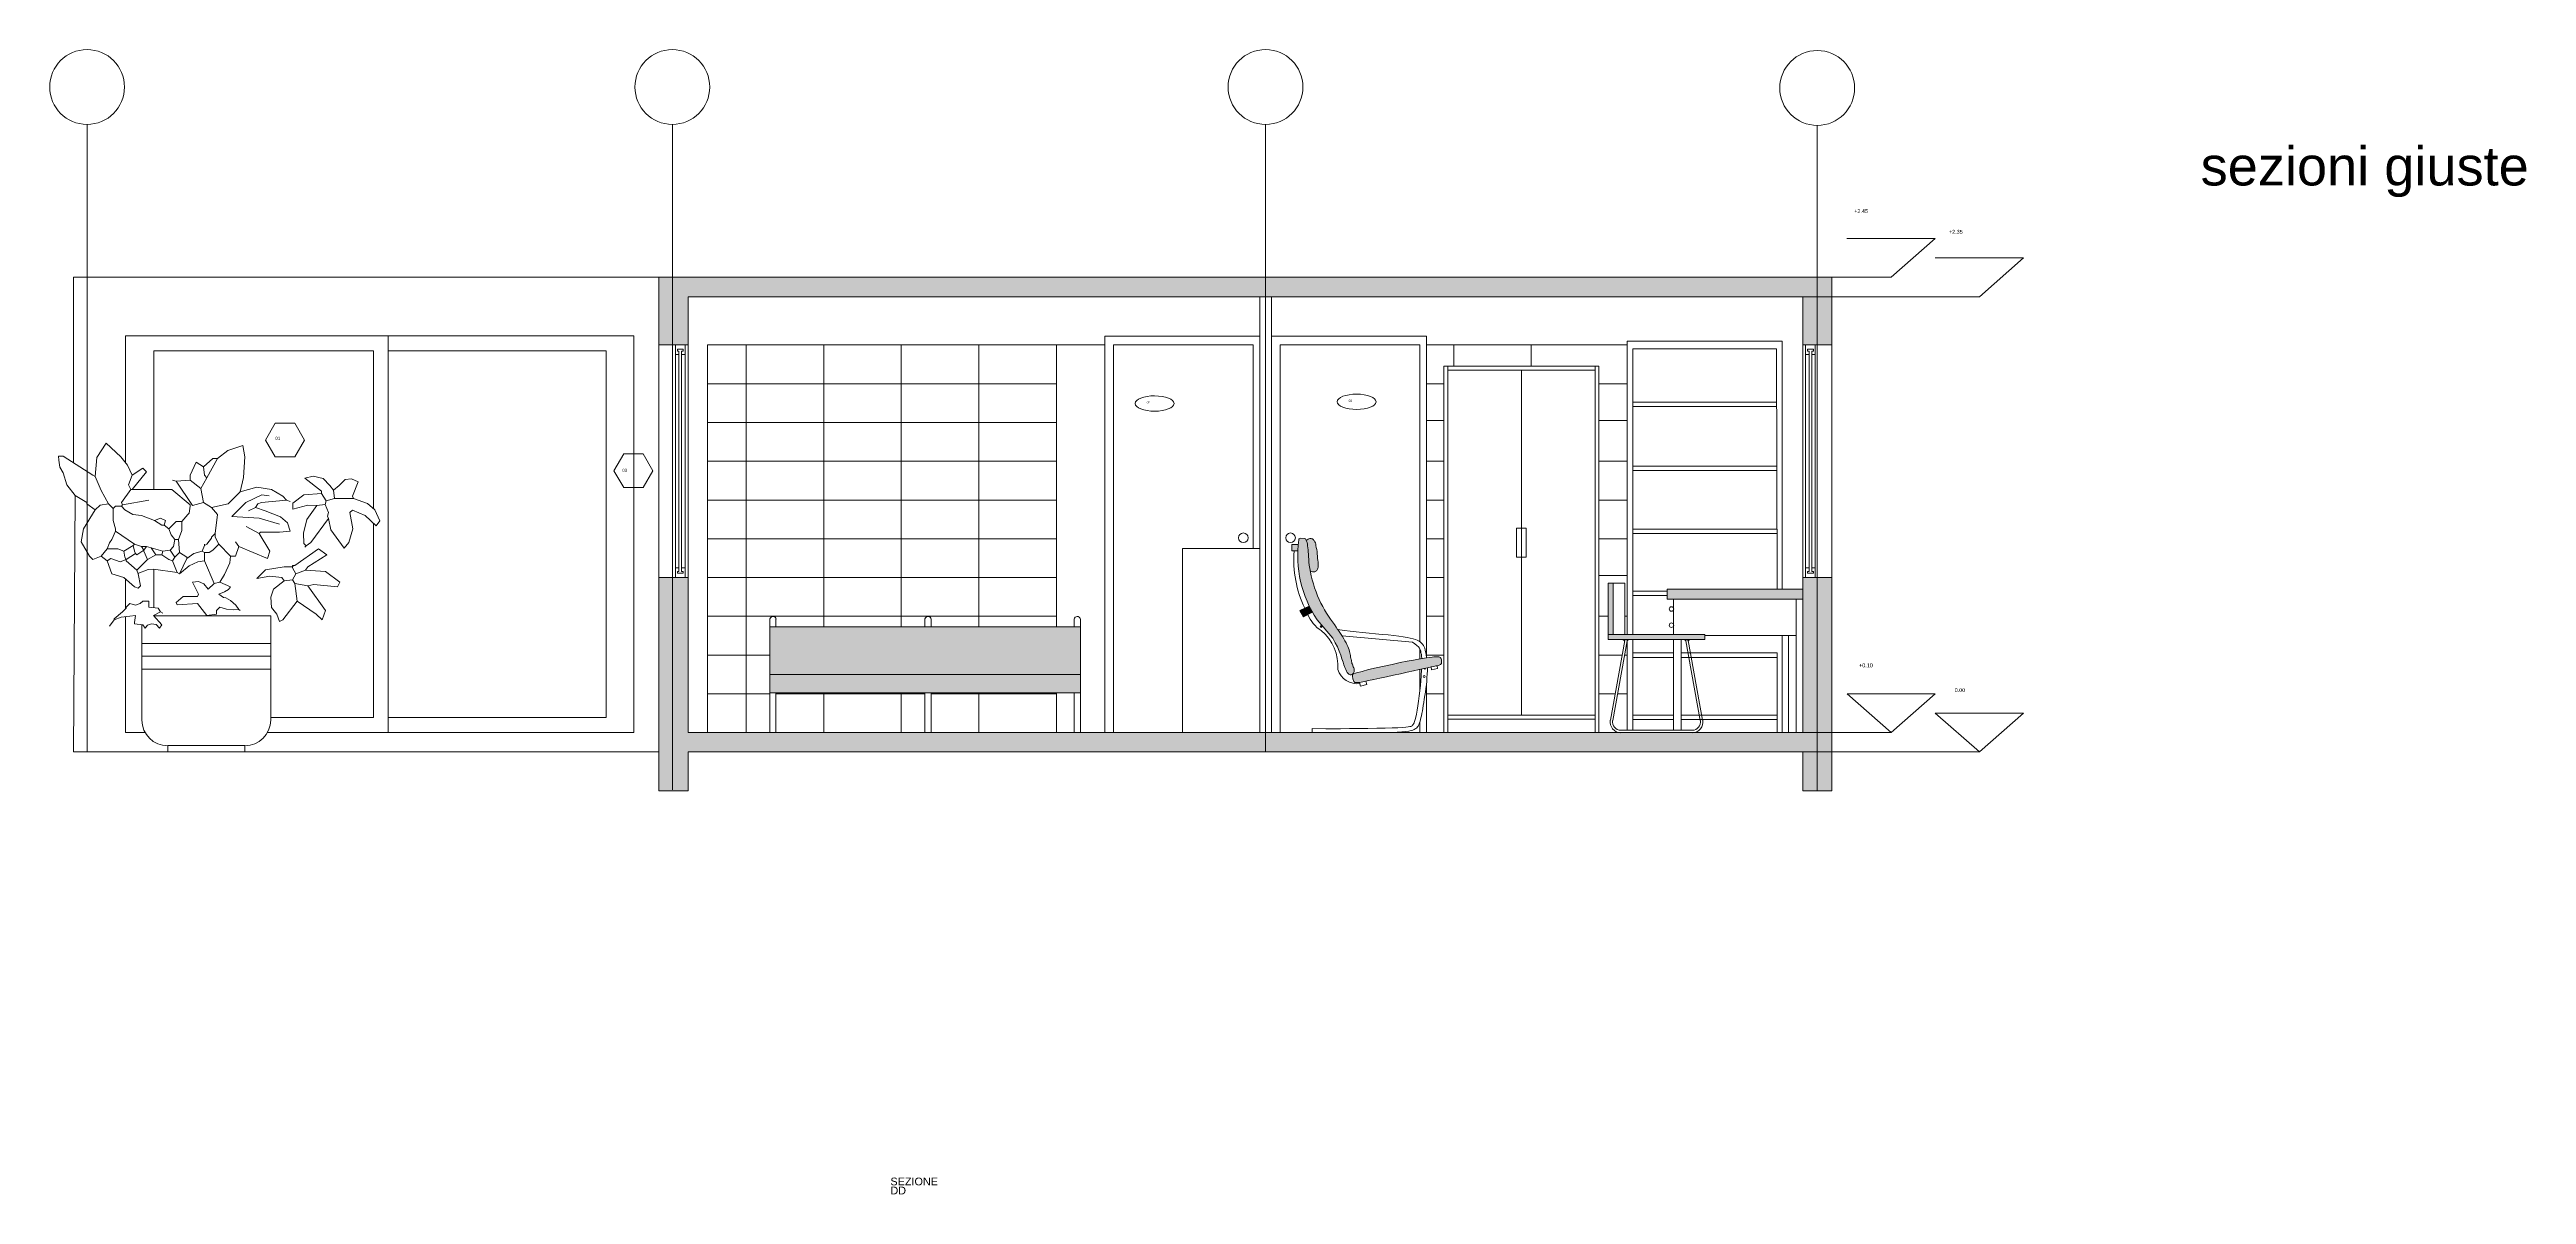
# Model space of a CAD drawing. Header units: centimetres. Extents: x -16179 to 12840, y -10704 to 3856.
# Drawn here: x -1095 to 183, y -9869 to -9279 of the extents above; entities that cross this region are included whole.
import ezdxf

# ---------------------------------------------------------------- set-up
doc = ezdxf.new("R2010")
doc.units = ezdxf.units.CM
doc.header["$MEASUREMENT"] = 0
for name, color, linetype, lineweight in [('___Num_Penna__7_Num_Penna__7_Num_Penna__7_Num_Penna__7_Num_Penna__7_Num_Penna__7_Num_Penna__7_Num_Penna__7_Num_Penna__7_Num_Penna__7', 7, 'Continuous', 18), ('A-ELEV-MBE1_Num_Penna__7_Num_Penna__7_Num_Penna__7_Num_Penna__7_Num_Penna__7_Num_Penna__7_Num_Penna__7_Num_Penna__7_Num_Penna__7_Num_Penna__7', 7, 'Continuous', 18), ('A-FURN_Num_Penna__251_Num_Penna__251_Num_Penna__251_Num_Penna__251_Num_Penna__251_Num_Penna__251_Num_Penna__251_Num_Penna__251_Num_Penna__251_Num_Penna__251_Num_Penna__251', 251, 'Continuous', 18), ('A-FURN_Num_Penna__8_Num_Penna__8_Num_Penna__8_Num_Penna__8_Num_Penna__8_Num_Penna__8_Num_Penna__8_Num_Penna__8_Num_Penna__8_Num_Penna__8', 8, 'Continuous', 18), ('A-GLAZ-FULL_Num_Penna__4_Num_Penna__4_Num_Penna__4_Num_Penna__4_Num_Penna__4_Num_Penna__4_Num_Penna__4_Num_Penna__4_Num_Penna__4_Num_Penna__4', 4, 'Continuous', 18), ('A-SECT-MCUT_Num_Penna__1_Num_Penna__255_Num_Penna__255_Num_Penna__255_Num_Penna__255_Num_Penna__255_Num_Penna__255_Num_Penna__255_Num_Penna__255_Num_Penna__255', 255, 'Continuous', 18), ('A-SECT-MCUT_Num_Penna__7_Num_Penna__7_Num_Penna__7_Num_Penna__7_Num_Penna__7_Num_Penna__7_Num_Penna__7_Num_Penna__7_Num_Penna__7_Num_Penna__7', 7, 'Continuous', 18), ('A-SECT-PATT_Num_Penna__11_Num_Penna__7_Num_Penna__7_Num_Penna__7_Num_Penna__7_Num_Penna__7_Num_Penna__7_Num_Penna__7_Num_Penna__7_Num_Penna__7', 7, 'Continuous', 18), ('A-WALL-FULL_Num_Penna__7_Num_Penna__7_Num_Penna__7_Num_Penna__7_Num_Penna__7_Num_Penna__7_Num_Penna__7_Num_Penna__7_Num_Penna__7_Num_Penna__7', 7, 'Continuous', 18), ('AA - linee quote_Num_Penna__3_Num_Penna__3_Num_Penna__3_Num_Penna__3_Num_Penna__3_Num_Penna__3_Num_Penna__3_Num_Penna__3_Num_Penna__3_Num_Penna__3', 3, 'Continuous', 18), ('AA - montanti_Num_Penna__7_Num_Penna__7_Num_Penna__7_Num_Penna__7_Num_Penna__7_Num_Penna__7_Num_Penna__7_Num_Penna__7_Num_Penna__7_Num_Penna__7', 7, 'Continuous', 18), ('AA - pareti sezionate_Num_Penna__7_Num_Penna__7_Num_Penna__7_Num_Penna__7_Num_Penna__7_Num_Penna__7_Num_Penna__7_Num_Penna__7_Num_Penna__7_Num_Penna__7', 7, 'Continuous', 18), ('AA - serramenti e porte_Num_Penna__4_Num_Penna__4_Num_Penna__4_Num_Penna__4_Num_Penna__4_Num_Penna__4_Num_Penna__4_Num_Penna__4_Num_Penna__4_Num_Penna__4', 4, 'Continuous', 18), ('AA - struttura finestre_Num_Penna__6_Num_Penna__6_Num_Penna__6_Num_Penna__6_Num_Penna__6_Num_Penna__6_Num_Penna__6_Num_Penna__6_Num_Penna__6_Num_Penna__6', 6, 'Continuous', 18), ('AA pareti non sezionate_Num_Penna__2_Num_Penna__2_Num_Penna__2_Num_Penna__2_Num_Penna__2_Num_Penna__2_Num_Penna__2_Num_Penna__2_Num_Penna__2_Num_Penna__2', 2, 'Continuous', 18), ('AA- arredo_Num_Penna__4_Num_Penna__4_Num_Penna__4_Num_Penna__4_Num_Penna__4_Num_Penna__4_Num_Penna__4_Num_Penna__4_Num_Penna__4_Num_Penna__4', 4, 'Continuous', 18), ('AA- arredo_Num_Penna__8_Num_Penna__8_Num_Penna__8_Num_Penna__8_Num_Penna__8_Num_Penna__8_Num_Penna__8_Num_Penna__8_Num_Penna__8_Num_Penna__8', 8, 'Continuous', 18), ('IKE120036-t1_Num_Penna__255_Num_Penna__255_Num_Penna__255_Num_Penna__255_Num_Penna__255_Num_Penna__255_Num_Penna__255_Num_Penna__255_Num_Penna__255_Num_Penna__255', 255, 'Continuous', 18), ('J- pareti sezionate_Num_Penna__1_Num_Penna__255_Num_Penna__255_Num_Penna__255_Num_Penna__255_Num_Penna__255_Num_Penna__255_Num_Penna__255_Num_Penna__255_Num_Penna__255', 255, 'Continuous', 18), ('Layer1_Num_Penna__12_Num_Penna__255_Num_Penna__255_Num_Penna__255_Num_Penna__255_Num_Penna__255_Num_Penna__255_Num_Penna__255_Num_Penna__255_Num_Penna__255_Num_Penna__255', 255, 'Continuous', 18), ('Layer1_Num_Penna__1_Num_Penna__255_Num_Penna__255_Num_Penna__255_Num_Penna__255_Num_Penna__255_Num_Penna__255_Num_Penna__255_Num_Penna__255_Num_Penna__255', 255, 'Continuous', 18), ('piante_Num_Penna__94_Num_Penna__94_Num_Penna__94_Num_Penna__94_Num_Penna__94_Num_Penna__94_Num_Penna__94_Num_Penna__94_Num_Penna__94_Num_Penna__94', 94, 'Continuous', 18), ('SEZIONE ARREDO_Num_Penna__1_Num_Penna__255_Num_Penna__255_Num_Penna__255_Num_Penna__255_Num_Penna__255_Num_Penna__255_Num_Penna__255_Num_Penna__255_Num_Penna__255', 255, 'Continuous', 18), ('SIMBOLI FINESTRE_Num_Penna__3_Num_Penna__3_Num_Penna__3_Num_Penna__3_Num_Penna__3_Num_Penna__3_Num_Penna__3_Num_Penna__3_Num_Penna__3_Num_Penna__3', 3, 'Continuous', 18), ('SIMBOLI PORTE_Num_Penna__3_Num_Penna__3_Num_Penna__3_Num_Penna__3_Num_Penna__3_Num_Penna__3_Num_Penna__3_Num_Penna__3_Num_Penna__3_Num_Penna__3', 3, 'Continuous', 18)]:
    doc.layers.add(name, color=color, linetype=linetype, lineweight=lineweight)
doc.layers.add('AA- arredo_Num_Penna__12_Num_Penna__10_Num_Penna__5_Num_Penna__5_Num_Penna__5_Num_Penna__5_Num_Penna__5_Num_Penna__5_Num_Penna__9_Num_Penna__10', color=7, linetype='Continuous', lineweight=18, true_color=0x136734)
doc.styles.add('GENERATED_STYLE_1', font='Arial.ttf')

msp = doc.modelspace()

# ---------------------------------------------------------------- hatches: boundary and pattern name
at = {"layer": 'A-FURN_Num_Penna__251_Num_Penna__251_Num_Penna__251_Num_Penna__251_Num_Penna__251_Num_Penna__251_Num_Penna__251_Num_Penna__251_Num_Penna__251_Num_Penna__251_Num_Penna__251', "linetype": 'Continuous', "lineweight": 18}
for points in [[(-454.3, -9537.3), (-451.2, -9537.3, 0.157548), (-441.2, -9572.9), (-438.7, -9575.9), (-433, -9582.3), (-431.8, -9584.6), (-430.7, -9586.8), (-429.8, -9588.9), (-429, -9591), (-428.4, -9592.9), (-427.8, -9594.6), (-427.4, -9596.1), (-426.9, -9597.4), (-426.4, -9598.4), (-426, -9599.3), (-425.6, -9600), (-425.2, -9600.5), (-424.8, -9600.9), (-424.4, -9601.1), (-424.1, -9601.2), (-423.7, -9601.2), (-423.3, -9601.1), (-423, -9600.9), (-422.7, -9600.7), (-422.4, -9600.3), (-422.2, -9600), (-422.1, -9599.6), (-422, -9599.2), (-422, -9598.8), (-422, -9598.4), (-422.1, -9597.9), (-422.3, -9597.5), (-422.5, -9597.1), (-422.8, -9596.2), (-423, -9595.7), (-423.2, -9595.3), (-423.3, -9594.8), (-423.4, -9594.2), (-423.5, -9593.7), (-424, -9591.3), (-424.1, -9590.6), (-424.3, -9589.9), (-424.5, -9589.1), (-424.7, -9588.3), (-425, -9587.5), (-425.4, -9586.6), (-425.8, -9585.6), (-426.2, -9584.7), (-426.8, -9583.6), (-427.4, -9582.6), (-428.1, -9581.5), (-430.5, -9577.8), (-433.3, -9573.9), (-434.3, -9572.4), (-435.3, -9570.9), (-436.3, -9569.4), (-437.3, -9567.7), (-438.3, -9566), (-439.2, -9564.2), (-440.1, -9562.4), (-441, -9560.4), (-441.7, -9558.4), (-442.5, -9556.3), (-443.1, -9554.2), (-443.7, -9552.2), (-444.2, -9550.1), (-444.6, -9548.2), (-444.7, -9547.6), (-444.1, -9547.9), (-443.6, -9548.1), (-443.1, -9548.1), (-442.7, -9548.1), (-442.3, -9548), (-441.9, -9547.8), (-441.6, -9547.5), (-441.4, -9547.3), (-441.2, -9547), (-441, -9546.6), (-440.8, -9546.2), (-440.7, -9545.8), (-440.7, -9545.3), (-440.7, -9544.7), (-440.7, -9543.9), (-440.7, -9543.1), (-440.8, -9542.1), (-440.9, -9541.1), (-441, -9539.9), (-441.1, -9538.8), (-441.2, -9537.6), (-441.4, -9536.5), (-441.6, -9535.5), (-441.8, -9534.5), (-441.9, -9533.8), (-442.1, -9533.1), (-442.4, -9532.6), (-442.6, -9532.1), (-442.8, -9531.8), (-443.1, -9531.5), (-443.3, -9531.3), (-443.6, -9531.1), (-443.9, -9531), (-444.3, -9530.9), (-444.6, -9530.9), (-445, -9530.9), (-445.4, -9531), (-445.8, -9531.2), (-446.3, -9531.5), (-446.7, -9531.9), (-447, -9531.3), (-447.2, -9531), (-447.5, -9530.8), (-449.8, -9530.7, 0.41514), (-450.7, -9531.6, 0.010213), (-450.9, -9534), (-454.3, -9534)], [(-291.1, -9553.9), (-291.1, -9580.4), (-288.5, -9580.4), (-288.5, -9553.9)], [(-190.7, -9562.1), (-190.7, -9557), (-260.6, -9557), (-260.6, -9562.1)], [(-450.1, -9568), (-448.2, -9571.3), (-443.6, -9568.8, -0.014439), (-445.2, -9565.7)], [(-439.1, -9575.8, 1), (-439.1, -9576.7, 0.640581), (-438.7, -9575.9, 0.21908)], [(-291.1, -9580.4), (-291.1, -9582.9), (-241.1, -9582.9), (-241.1, -9580.4)], [(-422.9, -9601.8), (-422.9, -9602.3), (-422.8, -9602.9), (-422.7, -9603.3), (-422.5, -9603.8), (-422.4, -9604.2), (-422.2, -9604.6), (-422, -9604.8), (-421.7, -9605.1), (-421.3, -9605.2), (-420.6, -9605.2), (-419.7, -9605.1), (-418.4, -9605), (-416.7, -9604.6), (-414.6, -9604.2), (-411.9, -9603.6), (-408.8, -9602.9), (-401.8, -9601.4), (-394.7, -9599.8), (-391.4, -9599.1), (-388.5, -9598.4), (-384, -9597.5), (-380, -9596.6), (-379.2, -9596.5), (-378.6, -9596.3), (-378.2, -9596.2), (-377.8, -9596), (-377.5, -9595.9), (-377.3, -9595.7), (-377.2, -9595.5), (-377.1, -9595.3), (-377, -9595.1), (-377, -9594.9), (-377, -9594.6), (-377, -9594.4), (-377, -9594.1), (-377.1, -9593.8), (-377.1, -9593.5), (-377.1, -9593.3), (-377.2, -9593), (-377.3, -9592.8), (-377.4, -9592.5), (-377.5, -9592.4), (-377.6, -9592.2), (-377.8, -9592.1), (-378.1, -9592), (-378.4, -9591.9), (-378.9, -9591.9), (-379.4, -9591.9), (-380.1, -9591.9), (-380.9, -9591.9), (-381.9, -9592), (-383.2, -9592.2), (-384.7, -9592.4), (-388.8, -9593.1), (-391.5, -9593.6), (-394.7, -9594.2), (-398.4, -9594.9), (-402.4, -9595.8), (-406.6, -9596.7), (-410.7, -9597.6), (-414.6, -9598.5), (-418, -9599.4), (-420.8, -9600.2), (-422.8, -9600.8), (-422.9, -9601.3)]]:
    msp.add_hatch(color=251, dxfattribs=at).paths.add_polyline_path(points)
at = {"layer": 'A-SECT-PATT_Num_Penna__11_Num_Penna__7_Num_Penna__7_Num_Penna__7_Num_Penna__7_Num_Penna__7_Num_Penna__7_Num_Penna__7_Num_Penna__7_Num_Penna__7', "linetype": 'Continuous', "lineweight": 18}
for points in [[(-780.7, -9396.1), (-780.7, -9431), (-765.7, -9431), (-765.7, -9406.1), (-190.7, -9406.1), (-190.7, -9431), (-175.7, -9431), (-175.7, -9396.1)], [(-780.7, -9551), (-780.7, -9661), (-765.7, -9661), (-765.7, -9641), (-190.7, -9641), (-190.7, -9661), (-175.7, -9661), (-175.7, -9551), (-190.7, -9551), (-190.7, -9631), (-765.7, -9631), (-765.7, -9551)]]:
    msp.add_hatch(color=7, dxfattribs=at).paths.add_polyline_path(points)
at = {"layer": 'AA- arredo_Num_Penna__8_Num_Penna__8_Num_Penna__8_Num_Penna__8_Num_Penna__8_Num_Penna__8_Num_Penna__8_Num_Penna__8_Num_Penna__8_Num_Penna__8', "linetype": 'Continuous', "lineweight": 18}
for points in [[(-723.5, -9576.5), (-723.5, -9601.1), (-563.3, -9601.1), (-563.3, -9576.5)], [(-723.5, -9601.1), (-723.5, -9610.5), (-563.3, -9610.5), (-563.3, -9601.1)]]:
    msp.add_hatch(color=8, dxfattribs=at).paths.add_polyline_path(points)

# ---------------------------------------------------------------- linework, layer by layer
at = {"layer": '___Num_Penna__7_Num_Penna__7_Num_Penna__7_Num_Penna__7_Num_Penna__7_Num_Penna__7_Num_Penna__7_Num_Penna__7_Num_Penna__7_Num_Penna__7', "color": 7, "linetype": 'Continuous', "lineweight": 18}
msp.add_line((-255.7, -9631), (-263.4, -9631), dxfattribs=at)
at = {"layer": 'A-ELEV-MBE1_Num_Penna__7_Num_Penna__7_Num_Penna__7_Num_Penna__7_Num_Penna__7_Num_Penna__7_Num_Penna__7_Num_Penna__7_Num_Penna__7_Num_Penna__7', "color": 7, "linetype": 'Continuous', "lineweight": 18}
for p, q in [((-772.2, -9546), (-772.2, -9431)), ((-772.2, -9431), (-767.2, -9431)), ((-184.2, -9431), (-189.2, -9431)), ((-189.2, -9431), (-184.2, -9431)), ((-184.2, -9431), (-189.2, -9431)), ((-772.2, -9551), (-767.2, -9551)), ((-546.2, -9631), (-474.2, -9631)), ((-330.7, -9631), (-370.7, -9631)), ((-330.7, -9631), (-330.7, -9631))]:
    msp.add_line(p, q, dxfattribs=at)
at = {"layer": 'A-ELEV-MBE1_Num_Penna__7_Num_Penna__7_Num_Penna__7_Num_Penna__7_Num_Penna__7_Num_Penna__7_Num_Penna__7_Num_Penna__7_Num_Penna__7_Num_Penna__7', "color": 7, "linetype": 'Continuous', "lineweight": 18, "flags": 128}
for points in [[(-281.3, -9451), (-281.3, -9431)], [(-366.9, -9631), (-384.7, -9631)]]:
    msp.add_lwpolyline(points, dxfattribs=at)
at = {"layer": 'A-FURN_Num_Penna__251_Num_Penna__251_Num_Penna__251_Num_Penna__251_Num_Penna__251_Num_Penna__251_Num_Penna__251_Num_Penna__251_Num_Penna__251_Num_Penna__251_Num_Penna__251', "color": 251, "linetype": 'Continuous', "lineweight": 18}
for p, q in [((-291.1, -9553.9), (-291.1, -9582.9)), ((-288.5, -9553.9), (-291.1, -9553.9)), ((-288.5, -9553.9), (-288.5, -9580.4)), ((-282.4, -9553.9), (-288.5, -9553.9)), ((-282.4, -9553.9), (-282.4, -9580.4)), ((-260.6, -9557), (-190.7, -9557)), ((-260.6, -9557), (-260.6, -9562.1)), ((-450.1, -9568), (-445.2, -9565.7)), ((-450.1, -9568), (-448.2, -9571.3)), ((-448.2, -9571.3), (-443.6, -9568.8)), ((-260.6, -9558), (-278.3, -9558)), ((-278.3, -9560.3), (-260.6, -9560.3)), ((-190.7, -9562.1), (-260.6, -9562.1)), ((-441.1, -9572.9), (-441.2, -9572.8)), ((-241.1, -9580.4), (-291.1, -9580.4)), ((-241.1, -9582.9), (-291.1, -9582.9)), ((-241.1, -9582.9), (-291.1, -9582.9)), ((-283.2, -9582.9), (-283.2, -9583)), ((-283.2, -9583), (-283.2, -9583.1)), ((-280.7, -9582.9), (-280.7, -9583)), ((-280.7, -9583), (-280.7, -9583.1)), ((-251.5, -9582.9), (-251.5, -9583)), ((-251.5, -9583), (-251.5, -9583.1)), ((-249, -9582.9), (-249, -9583)), ((-249, -9583), (-249, -9583.1)), ((-241.1, -9580.4), (-241.1, -9582.9)), ((-388.2, -9631), (-460.2, -9631)), ((-247.7, -9631), (-284.5, -9631))]:
    msp.add_line(p, q, dxfattribs=at)
at = {"layer": 'A-FURN_Num_Penna__251_Num_Penna__251_Num_Penna__251_Num_Penna__251_Num_Penna__251_Num_Penna__251_Num_Penna__251_Num_Penna__251_Num_Penna__251_Num_Penna__251_Num_Penna__251', "color": 251, "linetype": 'Continuous', "lineweight": 18, "flags": 128}
for points in [[(-449.8, -9530.7), (-447.5, -9530.8)], [(-447.5, -9530.8), (-447.2, -9531), (-447, -9531.3), (-446.8, -9531.8), (-446.6, -9532.3), (-446.4, -9533), (-446.2, -9533.8), (-446.1, -9534.7), (-445.9, -9535.6), (-445.8, -9536.7), (-445.8, -9537.8), (-445.7, -9538.9), (-445.6, -9540.2), (-445.5, -9541.6), (-445.4, -9543.1), (-445.2, -9544.6), (-444.9, -9546.4), (-444.6, -9548.2), (-444.2, -9550.1), (-443.7, -9552.2), (-443.1, -9554.2), (-442.5, -9556.3), (-441.7, -9558.4), (-441, -9560.4), (-440.1, -9562.4), (-439.2, -9564.2), (-438.3, -9566), (-437.3, -9567.7), (-436.3, -9569.4), (-435.3, -9570.9), (-434.3, -9572.4), (-433.3, -9573.9), (-432.3, -9575.2), (-431.4, -9576.6), (-430.6, -9577.8)], [(-444.7, -9547.6), (-444.1, -9547.9), (-443.6, -9548.1), (-443.1, -9548.1), (-442.7, -9548.1), (-442.3, -9548), (-441.9, -9547.8), (-441.6, -9547.5), (-441.4, -9547.3), (-441.2, -9547), (-441, -9546.6), (-440.8, -9546.2), (-440.7, -9545.8), (-440.7, -9545.3), (-440.7, -9544.7), (-440.7, -9543.9), (-440.7, -9543.1), (-440.8, -9542.1), (-440.9, -9541.1), (-441, -9539.9), (-441.1, -9538.8), (-441.2, -9537.6), (-441.4, -9536.5), (-441.6, -9535.5), (-441.8, -9534.5), (-441.9, -9533.8), (-442.1, -9533.1), (-442.4, -9532.6), (-442.6, -9532.1), (-442.8, -9531.8), (-443.1, -9531.5), (-443.3, -9531.3), (-443.6, -9531.1), (-443.9, -9531), (-444.3, -9530.9), (-444.6, -9530.9), (-445, -9530.9), (-445.4, -9531), (-445.8, -9531.2), (-446.3, -9531.5), (-446.8, -9531.9)], [(-450.9, -9534), (-454.3, -9534), (-454.3, -9537.3), (-451.2, -9537.3)], [(-430.5, -9577.8), (-428.1, -9581.5), (-427.4, -9582.6), (-426.8, -9583.6), (-426.2, -9584.7), (-425.8, -9585.6), (-425.4, -9586.6), (-425, -9587.5), (-424.7, -9588.3), (-424.5, -9589.1), (-424.3, -9589.9), (-424.1, -9590.6), (-424, -9591.3), (-423.9, -9592), (-423.8, -9592.6), (-423.7, -9593.2), (-423.5, -9593.7), (-423.4, -9594.2), (-423.3, -9594.8), (-423.2, -9595.3), (-423, -9595.7), (-422.8, -9596.2), (-422.7, -9596.6), (-422.5, -9597.1), (-422.3, -9597.5), (-422.1, -9597.9), (-422, -9598.4), (-422, -9598.8), (-422, -9599.2), (-422.1, -9599.6), (-422.2, -9600), (-422.4, -9600.3), (-422.7, -9600.7), (-423, -9600.9), (-423.3, -9601.1), (-423.7, -9601.2), (-424.1, -9601.2), (-424.4, -9601.1), (-424.8, -9600.9), (-425.2, -9600.5), (-425.6, -9600), (-426, -9599.3), (-426.4, -9598.4), (-426.9, -9597.4), (-427.4, -9596.1), (-427.8, -9594.6), (-428.4, -9592.9), (-429, -9591), (-429.8, -9588.9), (-430.7, -9586.8), (-431.8, -9584.6), (-433, -9582.3), (-441.2, -9572.8)], [(-282.4, -9571), (-281.3, -9571)], [(-422.8, -9600.8), (-420.8, -9600.2), (-418, -9599.4), (-414.6, -9598.5), (-410.7, -9597.6), (-406.6, -9596.7), (-402.4, -9595.8), (-398.4, -9594.9), (-394.7, -9594.2), (-391.5, -9593.6), (-388.8, -9593.1), (-384.7, -9592.4)], [(-384.7, -9591), (-375.8, -9591)], [(-384.7, -9592.4), (-384.7, -9592.4), (-383.2, -9592.2), (-381.9, -9592), (-380.9, -9591.9), (-380.1, -9591.9), (-379.4, -9591.9), (-378.9, -9591.9), (-378.4, -9591.9), (-378.1, -9592), (-377.8, -9592.1), (-377.6, -9592.2), (-377.5, -9592.4), (-377.4, -9592.5), (-377.3, -9592.8), (-377.2, -9593), (-377.1, -9593.3), (-377.1, -9593.5), (-377.1, -9593.8), (-377, -9594.1), (-377, -9594.4), (-377, -9594.6), (-377, -9594.9), (-377, -9595.1), (-377.1, -9595.3), (-377.2, -9595.5), (-377.3, -9595.7), (-377.5, -9595.9), (-377.8, -9596), (-378.2, -9596.2), (-378.6, -9596.3), (-379.2, -9596.5), (-380, -9596.6), (-381, -9596.9), (-382.3, -9597.1), (-384, -9597.5), (-384.3, -9597.5)], [(-281.3, -9591), (-282.6, -9591)], [(-384.3, -9597.5), (-388.5, -9598.4), (-391.4, -9599.1), (-394.7, -9599.8), (-398.2, -9600.6), (-401.8, -9601.4), (-405.4, -9602.2), (-408.8, -9602.9), (-411.9, -9603.6), (-414.6, -9604.2), (-416.7, -9604.6), (-418.4, -9605), (-419.7, -9605.1), (-420.6, -9605.2), (-421.3, -9605.2), (-421.7, -9605.1), (-422, -9604.8), (-422.2, -9604.6), (-422.4, -9604.2), (-422.5, -9603.8), (-422.7, -9603.3), (-422.8, -9602.9), (-422.9, -9602.3), (-422.9, -9601.8), (-422.9, -9601.3), (-422.8, -9600.8)], [(-418.8, -9607), (-419.3, -9605.1)], [(-418.8, -9607), (-415.6, -9606.1), (-416, -9604.5)], [(-382.3, -9597.1), (-382.1, -9598.6), (-379, -9598), (-379.2, -9596.5)], [(-286.2, -9611), (-281.3, -9611)]]:
    msp.add_lwpolyline(points, dxfattribs=at)
at = {"layer": 'A-FURN_Num_Penna__251_Num_Penna__251_Num_Penna__251_Num_Penna__251_Num_Penna__251_Num_Penna__251_Num_Penna__251_Num_Penna__251_Num_Penna__251_Num_Penna__251_Num_Penna__251', "color": 251, "linetype": 'Continuous', "lineweight": 18}
msp.add_circle((-439.1, -9576.3), 0.494, dxfattribs=at)
for centre, radius, start, end in [((-391.2, -9539.6), 60, 172.3224, 213.5756), ((-449.8, -9531.6), 0.841, 86.3923, 181.379), ((-395.5, -9542), 57.7, 175.3648, 205.4972), ((-430.2, -9563.9), 16.9, 201.3538, 238.5141), ((-455, -9597), 24.6, 356.7367, 49.6259), ((-420.6, -9595.5), 10.3, 196.9137, 278.108)]:
    msp.add_arc(centre, radius, start, end, dxfattribs=at)
at = {"layer": 'A-FURN_Num_Penna__8_Num_Penna__8_Num_Penna__8_Num_Penna__8_Num_Penna__8_Num_Penna__8_Num_Penna__8_Num_Penna__8_Num_Penna__8_Num_Penna__8', "color": 8, "linetype": 'Continuous', "lineweight": 18}
for p, q in [((-464.7, -9458.9), (-464.7, -9631)), ((-566.5, -9572.4), (-566.5, -9576.5)), ((-563.3, -9572.3), (-563.3, -9576.5)), ((-563.3, -9576.5), (-563.3, -9631)), ((-566.5, -9631), (-566.5, -9610.5))]:
    msp.add_line(p, q, dxfattribs=at)
msp.add_arc((-564.9, -9572.7), 1.61, 13.9923, 170.8766, dxfattribs=at)
at = {"layer": 'A-GLAZ-FULL_Num_Penna__4_Num_Penna__4_Num_Penna__4_Num_Penna__4_Num_Penna__4_Num_Penna__4_Num_Penna__4_Num_Penna__4_Num_Penna__4_Num_Penna__4', "color": 4, "linetype": 'Continuous', "lineweight": 18}
for p, q in [((-772.2, -9546), (-772.2, -9431)), ((-767.2, -9546), (-767.2, -9436))]:
    msp.add_line(p, q, dxfattribs=at)
at = {"layer": 'A-SECT-MCUT_Num_Penna__1_Num_Penna__255_Num_Penna__255_Num_Penna__255_Num_Penna__255_Num_Penna__255_Num_Penna__255_Num_Penna__255_Num_Penna__255_Num_Penna__255', "color": 255, "linetype": 'Continuous', "lineweight": 18}
msp.add_line((-772.2, -9551), (-780.7, -9551), dxfattribs=at)
at = {"layer": 'A-SECT-MCUT_Num_Penna__7_Num_Penna__7_Num_Penna__7_Num_Penna__7_Num_Penna__7_Num_Penna__7_Num_Penna__7_Num_Penna__7_Num_Penna__7_Num_Penna__7', "color": 7, "linetype": 'Continuous', "lineweight": 18}
for p, q in [((-780.7, -9431), (-780.7, -9406.1)), ((-470.7, -9426.5), (-470.7, -9406.1)), ((-464.7, -9426.5), (-464.7, -9406.1)), ((-470.7, -9426.5), (-470.7, -9631)), ((-464.7, -9426.5), (-464.7, -9631)), ((-765.7, -9551), (-765.7, -9622.7)), ((-190.7, -9618.7), (-190.7, -9631)), ((-765.7, -9631), (-715.7, -9631))]:
    msp.add_line(p, q, dxfattribs=at)
at = {"layer": 'A-SECT-MCUT_Num_Penna__7_Num_Penna__7_Num_Penna__7_Num_Penna__7_Num_Penna__7_Num_Penna__7_Num_Penna__7_Num_Penna__7_Num_Penna__7_Num_Penna__7', "color": 7, "linetype": 'Continuous', "lineweight": 18, "flags": 128}
msp.add_lwpolyline([(-765.7, -9631), (-190.7, -9631)], dxfattribs=at)
at = {"layer": 'A-WALL-FULL_Num_Penna__7_Num_Penna__7_Num_Penna__7_Num_Penna__7_Num_Penna__7_Num_Penna__7_Num_Penna__7_Num_Penna__7_Num_Penna__7_Num_Penna__7', "color": 7, "linetype": 'Continuous', "lineweight": 18}
msp.add_line((-1082.7, -9641), (-1047.4, -9641), dxfattribs=at)
at = {"layer": 'AA - linee quote_Num_Penna__3_Num_Penna__3_Num_Penna__3_Num_Penna__3_Num_Penna__3_Num_Penna__3_Num_Penna__3_Num_Penna__3_Num_Penna__3_Num_Penna__3', "color": 3, "linetype": 'Continuous', "lineweight": 18}
for p, q in [((-1075.7, -9641), (-1075.7, -9317.2)), ((-773.8, -9660.5), (-773.8, -9317.2)), ((-467.8, -9641), (-467.8, -9317.2)), ((-183.2, -9661), (-183.2, -9317.7)), ((-122.4, -9376), (-167.9, -9376)), ((-145.1, -9396.1), (-122.4, -9376)), ((-76.8, -9386), (-122.3, -9386)), ((-99.5, -9406.1), (-76.8, -9386)), ((-190.7, -9396.1), (-145.1, -9396.1)), ((-190.7, -9406.1), (-145, -9406.1)), ((-145, -9406.1), (-99.5, -9406.1)), ((-167.8, -9611), (-145, -9631)), ((-122.3, -9611), (-167.8, -9611)), ((-145, -9631), (-122.3, -9611)), ((-122.3, -9621), (-99.5, -9641)), ((-76.8, -9621), (-122.3, -9621)), ((-99.5, -9641), (-76.8, -9621)), ((-190.7, -9631), (-145, -9631)), ((-190.7, -9641), (-99.5, -9641))]:
    msp.add_line(p, q, dxfattribs=at)
for centre in [(-1075.7, -9297.9), (-773.8, -9297.9), (-467.8, -9297.9), (-183.2, -9298.4)]:
    msp.add_circle(centre, 19.3, dxfattribs=at)
at = {"layer": 'AA - montanti_Num_Penna__7_Num_Penna__7_Num_Penna__7_Num_Penna__7_Num_Penna__7_Num_Penna__7_Num_Penna__7_Num_Penna__7_Num_Penna__7_Num_Penna__7', "color": 7, "linetype": 'Continuous', "lineweight": 18}
for p, q in [((-772.2, -9431), (-772.2, -9436)), ((-772.2, -9436), (-770.4, -9436)), ((-769, -9436), (-767.2, -9436)), ((-767.2, -9436), (-767.2, -9431)), ((-772.2, -9546), (-770.4, -9546)), ((-772.2, -9546), (-772.2, -9551)), ((-769, -9546), (-767.2, -9546)), ((-767.2, -9546), (-767.2, -9551))]:
    msp.add_line(p, q, dxfattribs=at)
at = {"layer": 'AA - pareti sezionate_Num_Penna__7_Num_Penna__7_Num_Penna__7_Num_Penna__7_Num_Penna__7_Num_Penna__7_Num_Penna__7_Num_Penna__7_Num_Penna__7_Num_Penna__7', "color": 7, "linetype": 'Continuous', "lineweight": 18}
for p, q in [((-780.7, -9396.1), (-175.7, -9396.1)), ((-780.7, -9396.1), (-780.7, -9431)), ((-175.7, -9431), (-175.7, -9396.1)), ((-190.7, -9406.1), (-765.7, -9406.1)), ((-765.7, -9406.1), (-765.7, -9431)), ((-190.7, -9431), (-190.7, -9406.1)), ((-765.7, -9431), (-780.7, -9431)), ((-190.7, -9431), (-175.7, -9431)), ((-780.7, -9551), (-780.7, -9661)), ((-765.7, -9551), (-780.7, -9551)), ((-765.7, -9551), (-765.7, -9631)), ((-184.2, -9551), (-190.7, -9551)), ((-190.7, -9618.7), (-190.7, -9551)), ((-184.2, -9551), (-175.7, -9551)), ((-175.7, -9551), (-175.7, -9631)), ((-175.7, -9661), (-175.7, -9631)), ((-190.7, -9641), (-190.7, -9661)), ((-190.7, -9661), (-175.7, -9661))]:
    msp.add_line(p, q, dxfattribs=at)
at = {"layer": 'AA - pareti sezionate_Num_Penna__7_Num_Penna__7_Num_Penna__7_Num_Penna__7_Num_Penna__7_Num_Penna__7_Num_Penna__7_Num_Penna__7_Num_Penna__7_Num_Penna__7', "color": 7, "linetype": 'Continuous', "lineweight": 18, "flags": 128}
for points in [[(-190.7, -9631), (-765.7, -9631)], [(-780.7, -9641), (-780.7, -9661), (-765.7, -9661), (-765.7, -9641)], [(-765.7, -9641), (-190.7, -9641)]]:
    msp.add_lwpolyline(points, dxfattribs=at)
at = {"layer": 'AA - serramenti e porte_Num_Penna__4_Num_Penna__4_Num_Penna__4_Num_Penna__4_Num_Penna__4_Num_Penna__4_Num_Penna__4_Num_Penna__4_Num_Penna__4_Num_Penna__4', "color": 4, "linetype": 'Continuous', "lineweight": 18}
for p, q in [((-924.3, -9426.3), (-1055.9, -9426.3)), ((-1055.9, -9426.3), (-1055.9, -9491.8)), ((-793.6, -9426.3), (-924.3, -9426.3)), ((-920.4, -9434.1), (-920.4, -9426.3)), ((-793.6, -9531.3), (-793.6, -9426.3)), ((-550.7, -9426.5), (-550.7, -9631)), ((-470.7, -9426.5), (-550.7, -9426.5)), ((-464.7, -9426.5), (-384.7, -9426.5)), ((-384.7, -9426.5), (-384.7, -9470)), ((-927.9, -9434.1), (-1041.2, -9434.1)), ((-1041.2, -9434.1), (-1041.2, -9505.6)), ((-927.9, -9515.4), (-927.9, -9434.1)), ((-920.4, -9531.3), (-920.4, -9434.1)), ((-808, -9434.1), (-920.4, -9434.1)), ((-808, -9434.1), (-808, -9623.2)), ((-474.2, -9431), (-546.2, -9431)), ((-546.2, -9431), (-546.2, -9631)), ((-474.2, -9431), (-474.2, -9536)), ((-460.2, -9631), (-460.2, -9431)), ((-460.2, -9431), (-388.2, -9431)), ((-451.2, -9431), (-388.2, -9431)), ((-388.2, -9431), (-388.2, -9470)), ((-189.2, -9546), (-189.2, -9436)), ((-184.2, -9546), (-184.2, -9436)), ((-388.2, -9470), (-388.2, -9584)), ((-384.7, -9470), (-384.7, -9591)), ((-927.9, -9531.3), (-927.9, -9523)), ((-927.9, -9623.2), (-927.9, -9531.3)), ((-920.4, -9615.7), (-920.4, -9531.3)), ((-793.6, -9531.3), (-793.6, -9631)), ((-1055.9, -9551.6), (-1055.9, -9567.2)), ((-1041.2, -9546.6), (-1041.2, -9566.5)), ((-1055.9, -9571.2), (-1055.9, -9631)), ((-388.2, -9587.8), (-388.2, -9593)), ((-384.7, -9591), (-384.7, -9592.2)), ((-388.2, -9598.4), (-388.2, -9609.4)), ((-384.7, -9605.5), (-384.7, -9631)), ((-920.4, -9615.7), (-920.4, -9631)), ((-1055.9, -9631), (-1045.7, -9631)), ((-982.7, -9631), (-793.6, -9631)), ((-927.9, -9623.2), (-981, -9623.2)), ((-808, -9623.2), (-920.4, -9623.2)), ((-388.2, -9625.5), (-388.2, -9631))]:
    msp.add_line(p, q, dxfattribs=at)
for centre in [(-479.2, -9530.5), (-454.9, -9530.5)]:
    msp.add_circle(centre, 2.5, dxfattribs=at)
at = {"layer": 'AA - struttura finestre_Num_Penna__6_Num_Penna__6_Num_Penna__6_Num_Penna__6_Num_Penna__6_Num_Penna__6_Num_Penna__6_Num_Penna__6_Num_Penna__6_Num_Penna__6', "color": 6, "linetype": 'Continuous', "lineweight": 18}
for p, q in [((-769.7, -9433.2), (-771.2, -9433.2)), ((-771.2, -9433.2), (-771.2, -9434.2)), ((-771.2, -9434.2), (-770.4, -9434.2)), ((-770.4, -9434.2), (-770.4, -9436)), ((-770.4, -9436), (-770.4, -9546)), ((-769.7, -9433.2), (-768.2, -9433.2)), ((-768.2, -9434.2), (-769, -9434.2)), ((-769, -9434.2), (-769, -9436)), ((-769, -9546), (-769, -9436)), ((-768.2, -9433.2), (-768.2, -9434.2)), ((-186.7, -9433.2), (-188.2, -9433.2)), ((-188.2, -9433.2), (-188.2, -9434.2)), ((-188.2, -9434.2), (-187.4, -9434.2)), ((-187.4, -9434.2), (-187.4, -9436)), ((-187.4, -9436), (-187.4, -9546)), ((-186.7, -9433.2), (-185.2, -9433.2)), ((-185.2, -9434.2), (-186, -9434.2)), ((-186, -9434.2), (-186, -9436)), ((-186, -9546), (-186, -9436)), ((-185.2, -9433.2), (-185.2, -9434.2)), ((-771.2, -9548.8), (-771.2, -9547.8)), ((-771.2, -9547.8), (-770.4, -9547.8)), ((-769.7, -9548.8), (-771.2, -9548.8)), ((-770.4, -9547.8), (-770.4, -9546)), ((-769.7, -9548.8), (-768.2, -9548.8)), ((-769, -9547.8), (-769, -9546)), ((-768.2, -9547.8), (-769, -9547.8)), ((-768.2, -9548.8), (-768.2, -9547.8)), ((-188.2, -9548.8), (-188.2, -9547.8)), ((-188.2, -9547.8), (-187.4, -9547.8)), ((-186.7, -9548.8), (-188.2, -9548.8)), ((-187.4, -9547.8), (-187.4, -9546)), ((-186.7, -9548.8), (-185.2, -9548.8)), ((-186, -9547.8), (-186, -9546)), ((-185.2, -9547.8), (-186, -9547.8)), ((-185.2, -9548.8), (-185.2, -9547.8))]:
    msp.add_line(p, q, dxfattribs=at)
at = {"layer": 'AA pareti non sezionate_Num_Penna__2_Num_Penna__2_Num_Penna__2_Num_Penna__2_Num_Penna__2_Num_Penna__2_Num_Penna__2_Num_Penna__2_Num_Penna__2_Num_Penna__2', "color": 2, "linetype": 'Continuous', "lineweight": 18}
for p, q in [((-1082.7, -9396.1), (-1082.7, -9491.8)), ((-780.7, -9396.1), (-1082.7, -9396.1)), ((-1081.9, -9508.6), (-1082.7, -9641)), ((-1082.7, -9641), (-780.7, -9641))]:
    msp.add_line(p, q, dxfattribs=at)
at = {"layer": 'AA- arredo_Num_Penna__12_Num_Penna__10_Num_Penna__5_Num_Penna__5_Num_Penna__5_Num_Penna__5_Num_Penna__5_Num_Penna__5_Num_Penna__9_Num_Penna__10', "color": 116, "linetype": 'Continuous', "lineweight": 18, "true_color": 0x136734}
for p, q in [((-1053.1, -9505.6), (-1052.5, -9505.6)), ((-1052.5, -9505.6), (-1051.9, -9505.6)), ((-1009, -9569.9), (-1013.9, -9570.5))]:
    msp.add_line(p, q, dxfattribs=at)
at = {"layer": 'AA- arredo_Num_Penna__4_Num_Penna__4_Num_Penna__4_Num_Penna__4_Num_Penna__4_Num_Penna__4_Num_Penna__4_Num_Penna__4_Num_Penna__4_Num_Penna__4', "color": 4, "linetype": 'Continuous', "lineweight": 18}
msp.add_line((-1041.2, -9570.4), (-1041.2, -9570.7), dxfattribs=at)
at = {"layer": 'AA- arredo_Num_Penna__8_Num_Penna__8_Num_Penna__8_Num_Penna__8_Num_Penna__8_Num_Penna__8_Num_Penna__8_Num_Penna__8_Num_Penna__8_Num_Penna__8', "color": 8, "linetype": 'Continuous', "lineweight": 18}
for p, q in [((-201.3, -9429), (-281.3, -9429)), ((-201.3, -9557), (-201.3, -9429)), ((-780.7, -9431), (-780.7, -9551)), ((-765.7, -9431), (-765.7, -9551)), ((-755.7, -9431), (-755.7, -9631)), ((-373.8, -9442), (-373.8, -9631)), ((-370.7, -9431), (-281.3, -9431)), ((-370.7, -9442), (-370.7, -9431)), ((-330.7, -9442), (-330.7, -9431)), ((-330.7, -9431), (-330.7, -9442)), ((-330.7, -9442), (-330.7, -9431)), ((-297.8, -9442), (-297.8, -9631)), ((-278.4, -9433), (-204.2, -9433)), ((-278.4, -9580.4), (-278.4, -9433)), ((-204.2, -9433), (-203.9, -9557)), ((-190.7, -9551), (-190.7, -9431)), ((-175.7, -9431), (-175.7, -9551)), ((-373.8, -9444), (-297.8, -9444)), ((-335.8, -9444), (-335.8, -9622)), ((-204.1, -9460.5), (-278.3, -9460.5)), ((-278.3, -9462.8), (-204.1, -9462.8)), ((-375.8, -9470), (-384.7, -9470)), ((-281.3, -9470), (-295.8, -9470)), ((-1090.5, -9488.4), (-1088, -9488.4)), ((-1090.3, -9490.5), (-1090.5, -9488.4)), ((-1089.8, -9494), (-1090.3, -9490.5)), ((-1088, -9488.4), (-1072.7, -9498.2)), ((-1071.5, -9498.8), (-1070.6, -9489)), ((-1070.6, -9489), (-1065.9, -9481.6)), ((-1065.9, -9481.6), (-1058.3, -9488.7)), ((-1058.3, -9488.7), (-1054.9, -9493.1)), ((-1054.9, -9493.1), (-1052.5, -9498.2)), ((-1019.4, -9491.5), (-1022.5, -9498.2)), ((-1015.7, -9493.9), (-1019.4, -9491.5)), ((-1015.7, -9493.9), (-1010.8, -9489.6)), ((-1013.9, -9499.5), (-1008.5, -9489.6)), ((-1010.8, -9489.6), (-1008.4, -9489.6)), ((-1008.5, -9489.6), (-1003.1, -9485.5)), ((-1003.1, -9485.5), (-995.3, -9482.8)), ((-995.3, -9482.8), (-994.4, -9488.7)), ((-994.4, -9488.7), (-995, -9499.3)), ((-204, -9493.5), (-278.3, -9493.5)), ((-278.3, -9493.5), (-278.3, -9495.8)), ((-1088, -9497), (-1089.8, -9494)), ((-1088, -9497), (-1086.2, -9503.1)), ((-1086.2, -9503.1), (-1081.9, -9508.6)), ((-1072.7, -9498.2), (-1071.5, -9498.8)), ((-1068.4, -9506.1), (-1071.5, -9498.8)), ((-1064.7, -9512.9), (-1068.4, -9506.1)), ((-1053.1, -9505.6), (-1058, -9512.3)), ((-1052.5, -9498.2), (-1054.3, -9503.1)), ((-1054.3, -9503.1), (-1053.1, -9505.6)), ((-1052.5, -9498.2), (-1047, -9494.6)), ((-1045.1, -9496.4), (-1052.5, -9505.6)), ((-1032, -9505.6), (-1051.9, -9505.6)), ((-1047, -9494.6), (-1045.1, -9496.4)), ((-1022.5, -9513.5), (-1032, -9505.6)), ((-1029.8, -9501.3), (-1031.7, -9500.7)), ((-1022.5, -9500.7), (-1029.8, -9501.3)), ((-1029.8, -9501.3), (-1021.4, -9513.9)), ((-1022.5, -9498.2), (-1022.5, -9500.7)), ((-1022.5, -9500.7), (-1017, -9505)), ((-1013.9, -9499.5), (-1017, -9505)), ((-1017, -9505), (-1015.7, -9512.3)), ((-1015.7, -9493.9), (-1015.1, -9498.2)), ((-1015.1, -9498.2), (-1013.9, -9499.5)), ((-995, -9499.3), (-996.8, -9506.8)), ((-988.2, -9504.3), (-996.8, -9506.8)), ((-996.8, -9506.8), (-996.8, -9506.2)), ((-988.2, -9504.3), (-980.6, -9505.5)), ((-980.6, -9505.5), (-974.7, -9509)), ((-959, -9498.7), (-963.3, -9499.8)), ((-963.3, -9499.8), (-954.8, -9506.5)), ((-953.9, -9499.9), (-959, -9498.7)), ((-950.5, -9503.5), (-953.9, -9499.9)), ((-948.6, -9505.9), (-950.5, -9503.5)), ((-945.6, -9503.5), (-948.6, -9505.9)), ((-948.6, -9505.9), (-948, -9510.2)), ((-942.6, -9500.4), (-945.6, -9503.5)), ((-939.3, -9500.1), (-942.6, -9500.4)), ((-935.8, -9501.6), (-939.3, -9500.1)), ((-935.8, -9501.6), (-938.8, -9509)), ((-278.3, -9495.8), (-204, -9495.8)), ((-1081.9, -9508.6), (-1075.8, -9512.3)), ((-1071.5, -9516), (-1077.6, -9525.8)), ((-1075.8, -9512.3), (-1075.8, -9512.9)), ((-1075.8, -9512.9), (-1071.5, -9516)), ((-1071.5, -9516), (-1068.9, -9513.7)), ((-1068.9, -9513.7), (-1064.7, -9512.9)), ((-1064.7, -9512.9), (-1062.3, -9515.4)), ((-1061.1, -9514.2), (-1062.3, -9515.4)), ((-1062.3, -9515.4), (-1062.3, -9521.5)), ((-1058, -9514.2), (-1061.1, -9514.2)), ((-1058, -9512.3), (-1057.4, -9513.5)), ((-1057.4, -9513.5), (-1058, -9514.2)), ((-1056.3, -9516.1), (-1058, -9514.2)), ((-1057.4, -9513.5), (-1043.9, -9511.1)), ((-1052.1, -9518.5), (-1056.3, -9516.1)), ((-1047.6, -9519), (-1052.1, -9518.5)), ((-1047.6, -9519), (-1040.9, -9521.5)), ((-1023.7, -9518.4), (-1026.8, -9522.1)), ((-1023.1, -9517.8), (-1023.7, -9518.4)), ((-1022.5, -9514.2), (-1023.1, -9517.8)), ((-1022.5, -9514.2), (-1022.5, -9513.5)), ((-1015.7, -9512.3), (-1021.4, -9513.9)), ((-1011.5, -9514.8), (-1015.7, -9512.3)), ((-1002.9, -9512.9), (-1011.5, -9514.8)), ((-1011.5, -9514.8), (-1008.4, -9518.4)), ((-1009.6, -9528.2), (-1008.4, -9518.4)), ((-996.8, -9506.8), (-1002.9, -9512.9)), ((-1001.1, -9519.5), (-993.8, -9512.2)), ((-993.8, -9512.2), (-985.5, -9508.4)), ((-988.8, -9514.8), (-992.5, -9516.6)), ((-987.6, -9512.9), (-988.8, -9514.8)), ((-988.8, -9514.8), (-983.9, -9516.6)), ((-985.7, -9512.3), (-987.6, -9512.9)), ((-972.9, -9511.1), (-985.7, -9512.3)), ((-985.5, -9508.4), (-981.7, -9508.8)), ((-983.9, -9516.6), (-975.9, -9519.7)), ((-974.7, -9509), (-972.9, -9511.1)), ((-972.9, -9511.1), (-971, -9511.7)), ((-963.9, -9508.4), (-969.5, -9512.6)), ((-969.5, -9512.6), (-969.5, -9515.7)), ((-961.8, -9513.7), (-969.5, -9515.7)), ((-954.8, -9507.7), (-963.9, -9508.4)), ((-957.2, -9513.9), (-962.3, -9521.1)), ((-957.2, -9513.9), (-961.8, -9513.7)), ((-952.9, -9513.3), (-957.2, -9513.9)), ((-954.8, -9506.5), (-954.8, -9507.7)), ((-954.8, -9507.7), (-952.3, -9511.4)), ((-952.3, -9511.4), (-952.9, -9513.3)), ((-952.9, -9513.3), (-951.1, -9517.5)), ((-948, -9510.2), (-952.3, -9511.4)), ((-951.1, -9517.5), (-951.7, -9519.4)), ((-948, -9510.2), (-938.2, -9510.2)), ((-938.8, -9516.3), (-940.1, -9517.5)), ((-938.7, -9525.8), (-940.1, -9517.5)), ((-938.8, -9509), (-938.2, -9510.2)), ((-938.8, -9516.3), (-932.2, -9519)), ((-931.1, -9512.8), (-938.2, -9510.2)), ((-932.2, -9519), (-926.6, -9524.3)), ((-927.2, -9516.1), (-931.1, -9512.8)), ((-924.7, -9521.8), (-927.2, -9516.1)), ((-1077.6, -9525.8), (-1078.8, -9532.5)), ((-1062.9, -9531.3), (-1064.1, -9533.1)), ((-1061.1, -9527), (-1062.9, -9531.3)), ((-1062.3, -9521.5), (-1061.1, -9525.8)), ((-1061.1, -9525.8), (-1061.1, -9527)), ((-1061.1, -9527), (-1051.3, -9533.7)), ((-1040.9, -9521.5), (-1037.8, -9520.3)), ((-1040.9, -9521.5), (-1037.2, -9523.9)), ((-1037.8, -9520.3), (-1035.3, -9521.5)), ((-1037.2, -9523.9), (-1036, -9523.9)), ((-1035.3, -9521.5), (-1036, -9523.9)), ((-1036, -9523.9), (-1033.5, -9525.8)), ((-1029.8, -9522.1), (-1033.5, -9525.8)), ((-1033.5, -9525.8), (-1032.3, -9528.9)), ((-1032.3, -9528.9), (-1030.4, -9531.3)), ((-1030.4, -9531.3), (-1031.1, -9535)), ((-1030.4, -9531.3), (-1028.6, -9531.3)), ((-1026.8, -9522.1), (-1029.8, -9522.1)), ((-1026.8, -9526.7), (-1028.6, -9531.3)), ((-1028.6, -9531.3), (-1028, -9538)), ((-1026.8, -9522.1), (-1026.8, -9526.7)), ((-1011.5, -9530.7), (-1013.9, -9533.7)), ((-1009.6, -9528.2), (-1011.5, -9530.1)), ((-1011.5, -9530.1), (-1011.5, -9530.7)), ((-1009.6, -9528.2), (-1009.6, -9530.1)), ((-1009.6, -9530.1), (-1007.8, -9533.7)), ((-986.9, -9520.3), (-1001.1, -9519.5)), ((-987, -9528.2), (-993.7, -9524.6)), ((-987, -9528.2), (-986.3, -9527.6)), ((-987, -9528.2), (-981.4, -9537.4)), ((-976.4, -9523.4), (-986.9, -9520.3)), ((-986.3, -9527.6), (-976.5, -9527.6)), ((-976.5, -9527.6), (-971, -9527)), ((-975.9, -9519.7), (-972.3, -9522.7)), ((-971, -9527), (-972.3, -9522.7)), ((-962.3, -9521.1), (-964, -9528.1)), ((-964, -9528.1), (-963.9, -9533.5)), ((-951.1, -9520.6), (-960.3, -9532.9)), ((-951.7, -9519.4), (-951.1, -9520.6)), ((-951.1, -9520.6), (-950, -9526.4)), ((-950, -9526.4), (-943.1, -9535.9)), ((-940.7, -9532.9), (-938.7, -9525.8)), ((-926.6, -9524.3), (-924.7, -9521.8)), ((-735.7, -9531), (-695.7, -9531)), ((-735.7, -9551), (-735.7, -9531)), ((-695.7, -9531), (-655.7, -9531)), ((-695.7, -9576.5), (-695.7, -9531)), ((-655.7, -9531), (-615.7, -9531)), ((-655.7, -9576.5), (-655.7, -9531)), ((-615.7, -9531), (-615.7, -9576.5)), ((-615.7, -9531), (-575.7, -9531)), ((-575.7, -9531), (-575.7, -9576.5)), ((-204, -9526), (-278.3, -9526)), ((-278.3, -9526), (-278.3, -9528.3)), ((-278.3, -9528.3), (-204, -9528.3)), ((-1078.8, -9532.5), (-1074.5, -9539.9)), ((-1074.5, -9539.9), (-1072.7, -9541.7)), ((-1068.4, -9539.9), (-1072.7, -9541.7)), ((-1065.4, -9536.2), (-1068.4, -9539.9)), ((-1068.4, -9539.9), (-1065.4, -9542.3)), ((-1064.1, -9533.1), (-1065.4, -9536.2)), ((-1065.4, -9536.2), (-1059.8, -9536.2)), ((-1063.5, -9541.1), (-1065.4, -9542.3)), ((-1065.4, -9542.3), (-1062.9, -9549.1)), ((-1058.6, -9542.9), (-1063.5, -9541.1)), ((-1059.8, -9536.2), (-1056.8, -9537.4)), ((-1055.6, -9541.7), (-1058.6, -9542.9)), ((-1051.9, -9534.4), (-1056.8, -9537.4)), ((-1056.8, -9537.4), (-1056.2, -9540.5)), ((-1056.2, -9540.5), (-1055.6, -9541.7)), ((-1050.7, -9538.6), (-1055.6, -9541.7)), ((-1055.6, -9541.7), (-1055.6, -9542.3)), ((-1055.6, -9542.3), (-1050, -9547.2)), ((-1051.3, -9533.7), (-1051.9, -9534.4)), ((-1051.9, -9534.4), (-1051.3, -9537.4)), ((-1051.3, -9533.7), (-1047.6, -9535)), ((-1051.3, -9537.4), (-1050.7, -9538.6)), ((-1050, -9539.3), (-1050.7, -9538.6)), ((-1046.4, -9536.8), (-1050, -9539.3)), ((-1044.5, -9541.7), (-1050, -9547.2)), ((-1047.6, -9535), (-1045.1, -9535)), ((-1047.6, -9535), (-1046.4, -9536.8)), ((-1045.1, -9535), (-1046.4, -9536.8)), ((-1046.4, -9536.8), (-1046.4, -9537.4)), ((-1046.4, -9537.4), (-1044.5, -9541.7)), ((-1045.1, -9535), (-1042.7, -9535.6)), ((-1040.2, -9539.3), (-1044.5, -9541.7)), ((-1042.7, -9535.6), (-1036.6, -9537.4)), ((-1042.7, -9535.6), (-1040.2, -9539.3)), ((-1040.2, -9539.3), (-1037.2, -9539.3)), ((-1036.6, -9537.4), (-1037.2, -9539.3)), ((-1037.2, -9539.3), (-1033.5, -9541.7)), ((-1032.9, -9536.8), (-1036.6, -9537.4)), ((-1033.5, -9541.7), (-1031.7, -9542.3)), ((-1031.1, -9535), (-1032.9, -9536.8)), ((-1032.9, -9536.8), (-1030.4, -9540.5)), ((-1030.4, -9540.5), (-1031.7, -9542.3)), ((-1031.7, -9542.3), (-1029.2, -9548.4)), ((-1028, -9538), (-1030.4, -9540.5)), ((-1028, -9538), (-1024.3, -9540.5)), ((-1024.3, -9541.1), (-1028, -9549.1)), ((-1020.6, -9538.6), (-1024.3, -9541.1)), ((-1024.3, -9540.5), (-1024.3, -9541.1)), ((-1023, -9544.9), (-1018.5, -9542.9)), ((-1016.4, -9537.4), (-1020.6, -9538.6)), ((-1018.5, -9542.9), (-1015.1, -9542.3)), ((-1015.1, -9534.4), (-1016.4, -9537.4)), ((-1016.4, -9537.4), (-1015.1, -9538)), ((-1013.9, -9533.7), (-1015.1, -9534.4)), ((-1015.1, -9533.7), (-1015.1, -9534.4)), ((-1015.1, -9538), (-1015.1, -9542.3)), ((-1012.7, -9538), (-1015.1, -9538)), ((-1015.1, -9542.3), (-1010.2, -9554)), ((-1010.8, -9536.8), (-1012.7, -9538)), ((-1007.8, -9533.7), (-1010.8, -9536.8)), ((-1007.8, -9533.7), (-1001.7, -9539.9)), ((-1004.8, -9549.5), (-1002.1, -9543.4)), ((-1002.1, -9543.4), (-1001.7, -9539.9)), ((-999.2, -9539.9), (-1001.7, -9539.9)), ((-997.4, -9535), (-999.2, -9532.5)), ((-997.4, -9535), (-999.2, -9539.9)), ((-997.4, -9535), (-982.7, -9541.1)), ((-982.7, -9541.1), (-981.4, -9537.4)), ((-956.3, -9536.2), (-968.6, -9544.8)), ((-963.9, -9533.5), (-962.7, -9534.7)), ((-962.7, -9534.7), (-963.3, -9535.3)), ((-960.3, -9532.9), (-962.7, -9534.7)), ((-952, -9539.3), (-961.8, -9545.4)), ((-956.3, -9536.2), (-952, -9539.3)), ((-943.1, -9535.9), (-940.7, -9532.9)), ((-1056.7, -9550.9), (-1062.9, -9549.1)), ((-1051.3, -9555.8), (-1056.7, -9550.9)), ((-1049.4, -9556.4), (-1051.3, -9555.8)), ((-1050, -9547.2), (-1049.4, -9549.1)), ((-1044.2, -9546.8), (-1049.5, -9548.9)), ((-1049.4, -9549.1), (-1048.2, -9555.2)), ((-1048.2, -9555.2), (-1049.4, -9556.4)), ((-1041.5, -9546.6), (-1044.2, -9546.8)), ((-1029.2, -9548.4), (-1041.5, -9546.6)), ((-1029.2, -9548.4), (-1028, -9549.1)), ((-1028, -9549.1), (-1023, -9544.9)), ((-1018.3, -9553.1), (-1021.3, -9553.3)), ((-1021.3, -9553.3), (-1018.2, -9559.5)), ((-1015.5, -9554.2), (-1018.3, -9553.1)), ((-1013.3, -9557), (-1015.5, -9554.2)), ((-1010.2, -9554), (-1013.3, -9557)), ((-1007.2, -9553.3), (-1010.2, -9554)), ((-1007.2, -9553.3), (-1004.8, -9549.5)), ((-1007.2, -9553.3), (-1001.7, -9555.8)), ((-1004.9, -9558.4), (-1002.8, -9557.2)), ((-1002.8, -9557.2), (-1001.7, -9555.8)), ((-988.2, -9551.5), (-983.7, -9547)), ((-981.4, -9550.3), (-988.2, -9551.5)), ((-983.7, -9547), (-974.1, -9545.4)), ((-981.4, -9550.3), (-975.3, -9550.9)), ((-979.6, -9557), (-980.9, -9561.2)), ((-974.1, -9552.7), (-979.6, -9557)), ((-975.3, -9550.9), (-974.1, -9552.7)), ((-969.8, -9545.4), (-974.1, -9545.4)), ((-969.8, -9552.1), (-974.1, -9552.7)), ((-969.2, -9544.8), (-969.8, -9545.4)), ((-969.8, -9544.8), (-969.8, -9545.4)), ((-969.8, -9544.8), (-969.2, -9544.8)), ((-969.8, -9545.4), (-969.8, -9546)), ((-969.8, -9546), (-968, -9549.1)), ((-968, -9549.1), (-969.8, -9552.1)), ((-969.8, -9552.1), (-968.6, -9554)), ((-969.2, -9544.8), (-968.6, -9544.8)), ((-968.6, -9554), (-961.8, -9555.2)), ((-968.6, -9554), (-967.4, -9563.1)), ((-963.1, -9547.2), (-968, -9549.1)), ((-961.8, -9545.4), (-963.1, -9547.2)), ((-963.1, -9547.2), (-952.7, -9547.8)), ((-958.8, -9554.6), (-961.8, -9555.2)), ((-961.8, -9555.2), (-952.7, -9568)), ((-946.5, -9555.8), (-958.8, -9554.6)), ((-952.7, -9547.8), (-945.3, -9553.3)), ((-755.7, -9551), (-735.7, -9551)), ((-755.7, -9571), (-755.7, -9551)), ((-735.7, -9551), (-735.7, -9631)), ((-695.7, -9551), (-735.7, -9551)), ((-655.7, -9551), (-695.7, -9551)), ((-615.7, -9551), (-655.7, -9551)), ((-575.7, -9551), (-615.7, -9551)), ((-281.3, -9550), (-295.8, -9550)), ((-1057.4, -9568.7), (-1061.7, -9572.3)), ((-1055.6, -9566.8), (-1057.4, -9568.7)), ((-1054.9, -9565.6), (-1055.6, -9566.2)), ((-1055.6, -9566.2), (-1055.6, -9566.8)), ((-1054.9, -9565.6), (-1053.7, -9564.4)), ((-1053.7, -9564.4), (-1050.7, -9565.2)), ((-1050.7, -9565.2), (-1048.3, -9564.4)), ((-1048.3, -9564.4), (-1047, -9563.1)), ((-1047, -9563.1), (-1043.9, -9563.1)), ((-1043.9, -9563.1), (-1043.9, -9566.2)), ((-1043.9, -9566.2), (-1039, -9566.8)), ((-1037.8, -9568.7), (-1041.5, -9570.5)), ((-1039, -9566.8), (-1037.8, -9568.7)), ((-1036.6, -9569.3), (-1037.8, -9568.7)), ((-1026.2, -9560.7), (-1029.8, -9563.8)), ((-1029.8, -9563.8), (-1029.2, -9565)), ((-1018.8, -9564.4), (-1029.2, -9565)), ((-1018.8, -9560.7), (-1026.2, -9560.7)), ((-1018.2, -9559.5), (-1018.8, -9560.7)), ((-1013.9, -9570.5), (-1018.8, -9564.4)), ((-1009, -9568), (-1007.2, -9566.2)), ((-1009, -9569.9), (-1009, -9568)), ((-1007.8, -9559.5), (-1004.9, -9558.4)), ((-1005.3, -9561.3), (-1007.8, -9559.5)), ((-1007.2, -9566.2), (-1003.8, -9567.3)), ((-1004.1, -9561.5), (-1005.3, -9561.3)), ((-1001.7, -9562.8), (-1004.1, -9561.5)), ((-1003.8, -9567.3), (-1000.2, -9567.7)), ((-998.9, -9565.3), (-1001.7, -9562.8)), ((-1000.2, -9567.7), (-997.4, -9567.4)), ((-997.4, -9567.4), (-998.9, -9565.3)), ((-997.4, -9567.4), (-996.8, -9568)), ((-980.9, -9561.2), (-980.6, -9566.5)), ((-980.6, -9566.5), (-977.8, -9569.9)), ((-977.8, -9569.9), (-976.5, -9573.6)), ((-967.4, -9563.1), (-974.7, -9572.9)), ((-967.4, -9563.1), (-957.6, -9569.9)), ((-957.6, -9569.9), (-954.5, -9572.9)), ((-952.7, -9568), (-954.5, -9572.9)), ((-257.3, -9580.4), (-257.3, -9562.1)), ((-194.1, -9631), (-194.1, -9562.1)), ((-1061.7, -9572.9), (-1064.1, -9576)), ((-1061.7, -9572.9), (-1058.1, -9571.5)), ((-1061.7, -9572.3), (-1061.7, -9572.9)), ((-1058.1, -9571.5), (-1053.6, -9570.9)), ((-1053.6, -9570.9), (-1050.7, -9570.5)), ((-1050.7, -9570.5), (-1051.3, -9574.2)), ((-1051.3, -9574.2), (-1051.3, -9574.8)), ((-1051.3, -9574.8), (-1047, -9575.4)), ((-1047.4, -9575.3), (-1047.4, -9624.5)), ((-1047, -9575.4), (-1045.8, -9577.2)), ((-1045.8, -9577.2), (-1044.6, -9575.5)), ((-1044.6, -9575.5), (-1042.5, -9574.8)), ((-1042.5, -9574.8), (-1040, -9575.2)), ((-1041.5, -9570.5), (-1037.2, -9575.4)), ((-981, -9570.7), (-1041.3, -9570.7)), ((-1040, -9575.2), (-1038.4, -9577.2)), ((-1037.2, -9575.4), (-1038.4, -9577.2)), ((-981, -9624.5), (-981, -9570.7)), ((-974.7, -9572.9), (-976.5, -9573.6)), ((-575.7, -9571), (-755.7, -9571)), ((-755.7, -9591), (-755.7, -9571)), ((-735.7, -9571), (-735.7, -9591)), ((-723.5, -9572.3), (-723.5, -9576.5)), ((-723.5, -9576.5), (-723.5, -9631)), ((-720.4, -9576.5), (-723.5, -9576.5)), ((-720.4, -9572.4), (-720.4, -9576.5)), ((-563.3, -9576.5), (-720.4, -9576.5)), ((-643.5, -9572.3), (-643.5, -9576.5)), ((-640.3, -9572.4), (-640.3, -9576.5)), ((-429.5, -9578), (-430.5, -9577.8)), ((-427, -9578.3), (-429.5, -9578)), ((-428.3, -9581.1), (-391.9, -9584.4)), ((-424.2, -9578.7), (-427, -9578.3)), ((-421.1, -9579), (-424.2, -9578.7)), ((-417.8, -9579.3), (-421.1, -9579)), ((-414.4, -9579.7), (-417.8, -9579.3)), ((-411, -9580), (-414.4, -9579.7)), ((-407.6, -9580.3), (-411, -9580)), ((-404.5, -9580.6), (-407.6, -9580.3)), ((-401.6, -9580.9), (-404.5, -9580.6)), ((-399, -9581.3), (-401.6, -9580.9)), ((-396.8, -9581.6), (-399, -9581.3)), ((-394.8, -9581.9), (-396.8, -9581.6)), ((-393.2, -9582.2), (-394.8, -9581.9)), ((-391.7, -9582.6), (-393.2, -9582.2)), ((-390.5, -9582.9), (-391.7, -9582.6)), ((-389.5, -9583.3), (-390.5, -9582.9)), ((-278.4, -9629.8), (-278.4, -9582.9)), ((-257.3, -9629.8), (-257.3, -9582.9)), ((-253.3, -9629.8), (-253.3, -9582.9)), ((-194.1, -9580.9), (-241.1, -9580.9)), ((-198.1, -9631), (-198.1, -9580.9)), ((-1047.4, -9585), (-981, -9585)), ((-1047.4, -9591.6), (-981, -9591.6)), ((-723.5, -9591), (-755.7, -9591)), ((-755.7, -9611), (-755.7, -9591)), ((-735.7, -9591), (-735.7, -9611)), ((-391.9, -9584.4), (-390.7, -9585.2)), ((-390.7, -9585.2), (-389.7, -9586)), ((-389.7, -9586), (-388.9, -9586.8)), ((-388.6, -9583.8), (-389.5, -9583.3)), ((-388.9, -9586.8), (-388.4, -9587.5)), ((-387.9, -9584.3), (-388.6, -9583.8)), ((-388.4, -9587.5), (-388, -9588.2)), ((-388, -9588.2), (-387.7, -9589)), ((-387.3, -9584.8), (-387.9, -9584.3)), ((-387.7, -9589), (-387.6, -9589.8)), ((-387.6, -9589.8), (-387.4, -9590.6)), ((-387.4, -9590.6), (-387.3, -9591.5)), ((-386.8, -9585.4), (-387.3, -9584.8)), ((-387.3, -9591.5), (-387.2, -9592.8)), ((-386.3, -9586), (-386.8, -9585.4)), ((-386, -9586.7), (-386.3, -9586)), ((-385.7, -9587.5), (-386, -9586.7)), ((-385.4, -9588.4), (-385.7, -9587.5)), ((-385.2, -9589.4), (-385.4, -9588.4)), ((-385, -9590.5), (-385.2, -9589.4)), ((-384.7, -9592.4), (-385, -9590.5)), ((-282.5, -9583.5), (-289.9, -9624.5)), ((-281.3, -9583.7), (-288.7, -9624.7)), ((-257.3, -9589.8), (-278.3, -9589.8)), ((-278.3, -9592.3), (-257.3, -9592.3)), ((-232.1, -9589.8), (-253.3, -9589.8)), ((-253.3, -9592.3), (-232.5, -9592.3)), ((-251, -9583.6), (-243.5, -9624.7)), ((-249.8, -9583.5), (-242.3, -9624.5)), ((-232.5, -9592.3), (-203.8, -9592.3)), ((-210.3, -9589.8), (-232.1, -9589.8)), ((-210.3, -9589.8), (-203.8, -9589.8)), ((-203.8, -9631), (-203.8, -9589.8)), ((-1047.4, -9598.2), (-981, -9598.2)), ((-563.3, -9601.1), (-723.5, -9601.1)), ((-643.5, -9601.1), (-640.2, -9601.1)), ((-640.2, -9601.1), (-563.3, -9601.1)), ((-387.9, -9606.7), (-388.2, -9609.4)), ((-387.7, -9604.2), (-387.9, -9606.7)), ((-387.5, -9601.8), (-387.7, -9604.2)), ((-387.3, -9598.2), (-387.5, -9601.8)), ((-385.3, -9610.1), (-385.1, -9608.2)), ((-385.1, -9608.2), (-384.8, -9606.3)), ((-384.8, -9606.3), (-384.6, -9604.4)), ((-384.6, -9604.4), (-384.5, -9602.6)), ((-384.5, -9602.6), (-384.4, -9600.8)), ((-384.4, -9600.8), (-384.3, -9599)), ((-384.3, -9599), (-384.3, -9597.5)), ((-723.5, -9611), (-755.7, -9611)), ((-755.7, -9631), (-755.7, -9611)), ((-735.7, -9611), (-735.7, -9631)), ((-723.5, -9610.5), (-563.3, -9610.5)), ((-643.5, -9611), (-720.4, -9611)), ((-695.7, -9631), (-695.7, -9610.3)), ((-655.7, -9631), (-655.7, -9610.5)), ((-643.5, -9631), (-643.5, -9610.5)), ((-643.5, -9610.5), (-640.2, -9610.5)), ((-640.2, -9631), (-640.2, -9610.5)), ((-563.3, -9610.5), (-640.2, -9610.5)), ((-575.7, -9611), (-640.2, -9611)), ((-615.7, -9610.5), (-615.7, -9631)), ((-575.7, -9610.5), (-575.7, -9631)), ((-389.6, -9619.5), (-390, -9621.5)), ((-389.3, -9617.2), (-389.6, -9619.5)), ((-388.9, -9614.7), (-389.3, -9617.2)), ((-388.6, -9612.1), (-388.9, -9614.7)), ((-388.2, -9609.4), (-388.6, -9612.1)), ((-387.4, -9622.3), (-387.2, -9621.1)), ((-387.2, -9621.1), (-386.9, -9619.8)), ((-386.9, -9619.8), (-386.7, -9618.5)), ((-386.7, -9618.5), (-386.4, -9617)), ((-386.4, -9617), (-386.1, -9615.4)), ((-386.1, -9615.4), (-385.9, -9613.7)), ((-385.9, -9613.7), (-385.6, -9611.9)), ((-385.6, -9611.9), (-385.3, -9610.1)), ((-443.8, -9628.9), (-443.8, -9631)), ((-436.7, -9629), (-443.8, -9628.9)), ((-433.2, -9629.1), (-436.7, -9629)), ((-429.1, -9629), (-433.2, -9629.1)), ((-424.5, -9628.9), (-429.1, -9629)), ((-419.7, -9628.8), (-424.5, -9628.9)), ((-415, -9628.8), (-419.7, -9628.8)), ((-410.4, -9628.7), (-415, -9628.8)), ((-406.1, -9628.7), (-410.4, -9628.7)), ((-402.4, -9628.6), (-406.1, -9628.7)), ((-403, -9630.9), (-399.9, -9630.8)), ((-399.5, -9628.5), (-402.4, -9628.6)), ((-399.9, -9630.8), (-397.4, -9630.6)), ((-397.2, -9628.4), (-399.5, -9628.5)), ((-397.4, -9630.6), (-395.4, -9630.4)), ((-395.5, -9628.2), (-397.2, -9628.4)), ((-394.2, -9628.1), (-395.5, -9628.2)), ((-395.4, -9630.4), (-393.8, -9630.2)), ((-393.3, -9627.9), (-394.2, -9628.1)), ((-393.8, -9630.2), (-392.7, -9630)), ((-392.8, -9627.8), (-393.3, -9627.9)), ((-392.4, -9627.6), (-392.8, -9627.8)), ((-392.7, -9630), (-391.8, -9629.7)), ((-392.1, -9627.4), (-392.4, -9627.6)), ((-391.9, -9627.2), (-392.1, -9627.4)), ((-391.6, -9626.9), (-391.9, -9627.2)), ((-391.8, -9629.7), (-391.1, -9629.4)), ((-391.4, -9626.5), (-391.6, -9626.9)), ((-391.1, -9626), (-391.4, -9626.5)), ((-390.9, -9625.3), (-391.1, -9626)), ((-391.1, -9629.4), (-390.6, -9629.1)), ((-390.6, -9624.3), (-390.9, -9625.3)), ((-390.3, -9623.1), (-390.6, -9624.3)), ((-390.6, -9629.1), (-390.2, -9628.8)), ((-390, -9621.5), (-390.3, -9623.1)), ((-390.2, -9628.8), (-389.8, -9628.5)), ((-389.8, -9628.5), (-389.4, -9628.1)), ((-389.4, -9628.1), (-389.1, -9627.6)), ((-389.1, -9627.6), (-388.9, -9627.1)), ((-388.9, -9627.1), (-388.6, -9626.5)), ((-388.6, -9626.5), (-388.4, -9625.9)), ((-388.4, -9625.9), (-388.1, -9625.1)), ((-388.1, -9625.1), (-387.9, -9624.3)), ((-387.9, -9624.3), (-387.7, -9623.3)), ((-387.7, -9623.3), (-387.4, -9622.3)), ((-373.8, -9622), (-297.8, -9622)), ((-373.8, -9624), (-297.8, -9624)), ((-284.5, -9629.8), (-266, -9629.8)), ((-257.3, -9622), (-278.3, -9622)), ((-278.3, -9624.3), (-257.3, -9624.3)), ((-247.7, -9629.8), (-266, -9629.8)), ((-203.8, -9622), (-253.3, -9622)), ((-253.3, -9624.3), (-203.8, -9624.3)), ((-237.4, -9622), (-241.6, -9622)), ((-241.6, -9624.3), (-237.8, -9624.3)), ((-780.7, -9641), (-1068.7, -9641)), ((-1034.1, -9637.7), (-994.3, -9637.7))]:
    msp.add_line(p, q, dxfattribs=at)
at = {"layer": 'AA- arredo_Num_Penna__8_Num_Penna__8_Num_Penna__8_Num_Penna__8_Num_Penna__8_Num_Penna__8_Num_Penna__8_Num_Penna__8_Num_Penna__8_Num_Penna__8', "color": 8, "linetype": 'Continuous', "lineweight": 18, "flags": 128}
for points in [[(-281.3, -9491), (-281.3, -9429)], [(-550.7, -9431), (-755.7, -9431)], [(-384.7, -9431), (-370.7, -9431), (-370.7, -9442)], [(-201.3, -9431), (-201.3, -9451)], [(-375.8, -9451), (-384.7, -9451)], [(-281.3, -9451), (-295.8, -9451)], [(-201.3, -9470), (-201.3, -9491)], [(-201.3, -9491), (-201.3, -9471.9)], [(-384.7, -9491), (-375.8, -9491)], [(-295.8, -9491), (-281.3, -9491)], [(-281.3, -9580.4), (-281.3, -9491)], [(-201.3, -9491), (-201.3, -9511)], [(-375.8, -9511), (-384.7, -9511)], [(-281.3, -9511), (-295.8, -9511)], [(-201.3, -9511), (-201.3, -9531)], [(-384.7, -9531), (-375.8, -9531)], [(-295.8, -9531), (-281.3, -9531)], [(-281.3, -9531), (-295.8, -9531)], [(-375.8, -9551), (-384.7, -9551)], [(-384.7, -9551), (-375.8, -9551)], [(-375.8, -9571), (-384.7, -9571)], [(-295.8, -9571), (-291.1, -9571)], [(-201.3, -9580.9), (-201.3, -9611)], [(-283.8, -9591), (-295.8, -9591)], [(-281.3, -9629.8), (-281.3, -9584)], [(-723.5, -9631), (-720.4, -9631), (-720.4, -9610.5)], [(-375.8, -9610.9), (-384.7, -9611)], [(-384.7, -9611), (-375.8, -9611)], [(-295.8, -9611), (-287.5, -9611)], [(-201.3, -9611), (-201.3, -9631)]]:
    msp.add_lwpolyline(points, dxfattribs=at)
for points in [[(-755.7, -9431), (-735.7, -9431), (-735.7, -9451), (-755.7, -9451)], [(-735.7, -9431), (-695.7, -9431), (-695.7, -9451), (-735.7, -9451)], [(-695.7, -9431), (-655.7, -9431), (-655.7, -9451), (-695.7, -9451)], [(-655.7, -9431), (-615.7, -9431), (-615.7, -9451), (-655.7, -9451)], [(-615.7, -9431), (-575.7, -9431), (-575.7, -9451), (-615.7, -9451)], [(-375.8, -9442), (-295.8, -9442), (-295.8, -9631), (-375.8, -9631)], [(-755.7, -9451), (-735.7, -9451), (-735.7, -9471), (-755.7, -9471)], [(-735.7, -9451), (-695.7, -9451), (-695.7, -9471), (-735.7, -9471)], [(-695.7, -9451), (-655.7, -9451), (-655.7, -9471), (-695.7, -9471)], [(-655.7, -9451), (-615.7, -9451), (-615.7, -9471), (-655.7, -9471)], [(-615.7, -9451), (-575.7, -9451), (-575.7, -9471), (-615.7, -9471)], [(-755.7, -9471), (-735.7, -9471), (-735.7, -9491), (-755.7, -9491)], [(-735.7, -9471), (-695.7, -9471), (-695.7, -9491), (-735.7, -9491)], [(-695.7, -9471), (-655.7, -9471), (-655.7, -9491), (-695.7, -9491)], [(-655.7, -9471), (-615.7, -9471), (-615.7, -9491), (-655.7, -9491)], [(-615.7, -9471), (-575.7, -9471), (-575.7, -9491), (-615.7, -9491)], [(-755.7, -9491), (-735.7, -9491), (-735.7, -9511), (-755.7, -9511)], [(-735.7, -9491), (-695.7, -9491), (-695.7, -9511), (-735.7, -9511)], [(-695.7, -9491), (-655.7, -9491), (-655.7, -9511), (-695.7, -9511)], [(-655.7, -9491), (-615.7, -9491), (-615.7, -9511), (-655.7, -9511)], [(-615.7, -9491), (-575.7, -9491), (-575.7, -9511), (-615.7, -9511)], [(-755.7, -9511), (-735.7, -9511), (-735.7, -9531), (-755.7, -9531)], [(-735.7, -9511), (-695.7, -9511), (-695.7, -9531), (-735.7, -9531)], [(-655.7, -9511), (-615.7, -9511), (-615.7, -9531), (-655.7, -9531)], [(-615.7, -9511), (-575.7, -9511), (-575.7, -9531), (-615.7, -9531)], [(-755.7, -9531), (-735.7, -9531), (-735.7, -9551), (-755.7, -9551)], [(-333.3, -9540.5), (-333.3, -9525.5), (-338.3, -9525.5), (-338.3, -9540.5)], [(-510.7, -9631), (-510.7, -9536), (-470.7, -9536), (-470.7, -9631)], [(-1034, -9641), (-994.3, -9641), (-994.3, -9637.7), (-1034, -9637.7)]]:
    msp.add_lwpolyline(points, close=True, dxfattribs=at)
at = {"layer": 'AA- arredo_Num_Penna__8_Num_Penna__8_Num_Penna__8_Num_Penna__8_Num_Penna__8_Num_Penna__8_Num_Penna__8_Num_Penna__8_Num_Penna__8_Num_Penna__8', "color": 8, "linetype": 'Continuous', "lineweight": 18}
for centre, radius in [((-258.4, -9567.2), 1.16), ((-258.4, -9575.6), 1.16), ((-386, -9602), 0.494)]:
    msp.add_circle(centre, radius, dxfattribs=at)
for centre, radius, start, end in [((-721.9, -9572.7), 1.61, 9.1234, 166.0077), ((-641.9, -9572.7), 1.61, 9.1234, 166.0077), ((-281.8, -9583.6), 0.619, 344.107, 169.6741), ((-250.4, -9583.6), 0.619, 10.3259, 184.752), ((-283.5, -9584), 0.911, 358.663, 73.0643), ((-280, -9584.2), 1.27, 123.323, 171.5301), ((-252.2, -9584.2), 1.27, 8.4699, 56.677), ((-248.8, -9584), 0.911, 106.9357, 181.337), ((-385.8, -9597.7), 0.494, 205.4062, 358.6245), ((-1034.1, -9624.5), 13.3, 180, 270), ((-994.3, -9624.5), 13.3, 270, 0), ((-284.5, -9625.5), 5.54, 170.3625, 270), ((-284.5, -9625.5), 4.3, 169.6775, 270), ((-247.7, -9625.5), 5.54, 270, 9.6375), ((-247.7, -9625.5), 4.3, 270, 10.3225)]:
    msp.add_arc(centre, radius, start, end, dxfattribs=at)
at = {"layer": 'IKE120036-t1_Num_Penna__255_Num_Penna__255_Num_Penna__255_Num_Penna__255_Num_Penna__255_Num_Penna__255_Num_Penna__255_Num_Penna__255_Num_Penna__255_Num_Penna__255', "color": 255, "linetype": 'Continuous', "lineweight": 18}
for p, q in [((-330.7, -9631), (-327.9, -9631)), ((-253.6, -9631), (-327.9, -9631)), ((-253.6, -9631), (-250.7, -9631))]:
    msp.add_line(p, q, dxfattribs=at)
at = {"layer": 'J- pareti sezionate_Num_Penna__1_Num_Penna__255_Num_Penna__255_Num_Penna__255_Num_Penna__255_Num_Penna__255_Num_Penna__255_Num_Penna__255_Num_Penna__255_Num_Penna__255', "color": 255, "linetype": 'Continuous', "lineweight": 18}
for p, q in [((-184.2, -9436), (-184.2, -9431)), ((-189.2, -9546), (-189.2, -9551)), ((-184.2, -9546), (-184.2, -9551))]:
    msp.add_line(p, q, dxfattribs=at)
at = {"layer": 'Layer1_Num_Penna__1_Num_Penna__255_Num_Penna__255_Num_Penna__255_Num_Penna__255_Num_Penna__255_Num_Penna__255_Num_Penna__255_Num_Penna__255_Num_Penna__255', "color": 255, "linetype": 'Continuous', "lineweight": 18}
for p, q in [((-765.7, -9551), (-767.2, -9551)), ((-190.7, -9551), (-190.7, -9631))]:
    msp.add_line(p, q, dxfattribs=at)
at = {"layer": 'piante_Num_Penna__94_Num_Penna__94_Num_Penna__94_Num_Penna__94_Num_Penna__94_Num_Penna__94_Num_Penna__94_Num_Penna__94_Num_Penna__94_Num_Penna__94', "color": 94, "linetype": 'Continuous', "lineweight": 18}
msp.add_line((-945.3, -9553.3), (-946.5, -9555.8), dxfattribs=at)
at = {"layer": 'SEZIONE ARREDO_Num_Penna__1_Num_Penna__255_Num_Penna__255_Num_Penna__255_Num_Penna__255_Num_Penna__255_Num_Penna__255_Num_Penna__255_Num_Penna__255_Num_Penna__255', "color": 255, "linetype": 'Continuous', "lineweight": 18}
for p, q in [((-189.2, -9431), (-189.2, -9436)), ((-189.2, -9436), (-187.4, -9436)), ((-186, -9436), (-184.2, -9436)), ((-189.2, -9546), (-187.4, -9546)), ((-186, -9546), (-184.2, -9546)), ((-293.5, -9631), (-288.3, -9631)), ((-247, -9631), (-241.6, -9631)), ((-194.1, -9631), (-198.1, -9631)), ((-190.7, -9631), (-196.7, -9631))]:
    msp.add_line(p, q, dxfattribs=at)
at = {"layer": 'SIMBOLI FINESTRE_Num_Penna__3_Num_Penna__3_Num_Penna__3_Num_Penna__3_Num_Penna__3_Num_Penna__3_Num_Penna__3_Num_Penna__3_Num_Penna__3_Num_Penna__3', "color": 3, "linetype": 'Continuous', "lineweight": 18, "flags": 128}
for points in [[(-963.6, -9480.1), (-968.6, -9471.4), (-978.6, -9471.4), (-983.6, -9480.1), (-978.6, -9488.7), (-968.6, -9488.7)], [(-783.9, -9495.9), (-788.9, -9487.2), (-798.9, -9487.2), (-803.9, -9495.9), (-798.9, -9504.6), (-788.9, -9504.6)]]:
    msp.add_lwpolyline(points, close=True, dxfattribs=at)
at = {"layer": 'SIMBOLI PORTE_Num_Penna__3_Num_Penna__3_Num_Penna__3_Num_Penna__3_Num_Penna__3_Num_Penna__3_Num_Penna__3_Num_Penna__3_Num_Penna__3_Num_Penna__3', "color": 3, "linetype": 'Continuous', "lineweight": 18}
for centre in [(-525, -9461.2), (-420.8, -9460.3)]:
    msp.add_ellipse(centre, major_axis=(-10, 0.02), ratio=0.395468, dxfattribs=at)

# ---------------------------------------------------------------- texts
at = {"layer": 'AA - linee quote_Num_Penna__3_Num_Penna__3_Num_Penna__3_Num_Penna__3_Num_Penna__3_Num_Penna__3_Num_Penna__3_Num_Penna__3_Num_Penna__3_Num_Penna__3', "color": 3, "linetype": 'Continuous', "lineweight": 18, "char_height": 2, "attachment_point": 1, "style": 'GENERATED_STYLE_1'}
for s, insert in [('\\A1;+2.45', (-164.1, -9360.9)), ('\\A1;+2.35', (-115.2, -9371.6)), ('\\A1;+0.10', (-161.6, -9595.3)), ('\\A1;0.00', (-112.3, -9608.1))]:
    msp.add_mtext(s, dxfattribs=dict(at, insert=insert))
at = {"layer": 'AA - linee quote_Num_Penna__3_Num_Penna__3_Num_Penna__3_Num_Penna__3_Num_Penna__3_Num_Penna__3_Num_Penna__3_Num_Penna__3_Num_Penna__3_Num_Penna__3', "color": 3, "linetype": 'Continuous', "lineweight": 18, "insert": (-661.3, -9860.6), "char_height": 4, "width": 23.984, "attachment_point": 1, "line_spacing_factor": 0.699323, "style": 'GENERATED_STYLE_1'}
msp.add_mtext('\\A1;SEZIONE DD', dxfattribs=at)
at = {"layer": 'Layer1_Num_Penna__12_Num_Penna__255_Num_Penna__255_Num_Penna__255_Num_Penna__255_Num_Penna__255_Num_Penna__255_Num_Penna__255_Num_Penna__255_Num_Penna__255_Num_Penna__255', "color": 255, "linetype": 'Continuous', "lineweight": 18, "insert": (14.6, -9328.7), "char_height": 20, "attachment_point": 1, "style": 'GENERATED_STYLE_1'}
msp.add_mtext('\\A1;sezioni giuste', dxfattribs=at)
at = {"layer": 'SIMBOLI FINESTRE_Num_Penna__3_Num_Penna__3_Num_Penna__3_Num_Penna__3_Num_Penna__3_Num_Penna__3_Num_Penna__3_Num_Penna__3_Num_Penna__3_Num_Penna__3', "color": 3, "linetype": 'Continuous', "lineweight": 18, "char_height": 1.61, "attachment_point": 7, "rotation": 359.8326, "style": 'GENERATED_STYLE_1'}
for s, insert in [('\\A1;01', (-978.6, -9480)), ('\\A1;03', (-799.7, -9496.5))]:
    msp.add_mtext(s, dxfattribs=dict(at, insert=insert))
at = {"layer": 'SIMBOLI PORTE_Num_Penna__3_Num_Penna__3_Num_Penna__3_Num_Penna__3_Num_Penna__3_Num_Penna__3_Num_Penna__3_Num_Penna__3_Num_Penna__3_Num_Penna__3', "color": 3, "linetype": 'Continuous', "lineweight": 18, "char_height": 1.13, "attachment_point": 7, "style": 'GENERATED_STYLE_1'}
for insert in [(-529.1, -9461.2), (-424.9, -9460.4)]:
    msp.add_mtext('\\A1;02', dxfattribs=dict(at, insert=insert))

doc.saveas('drawing.dxf')
